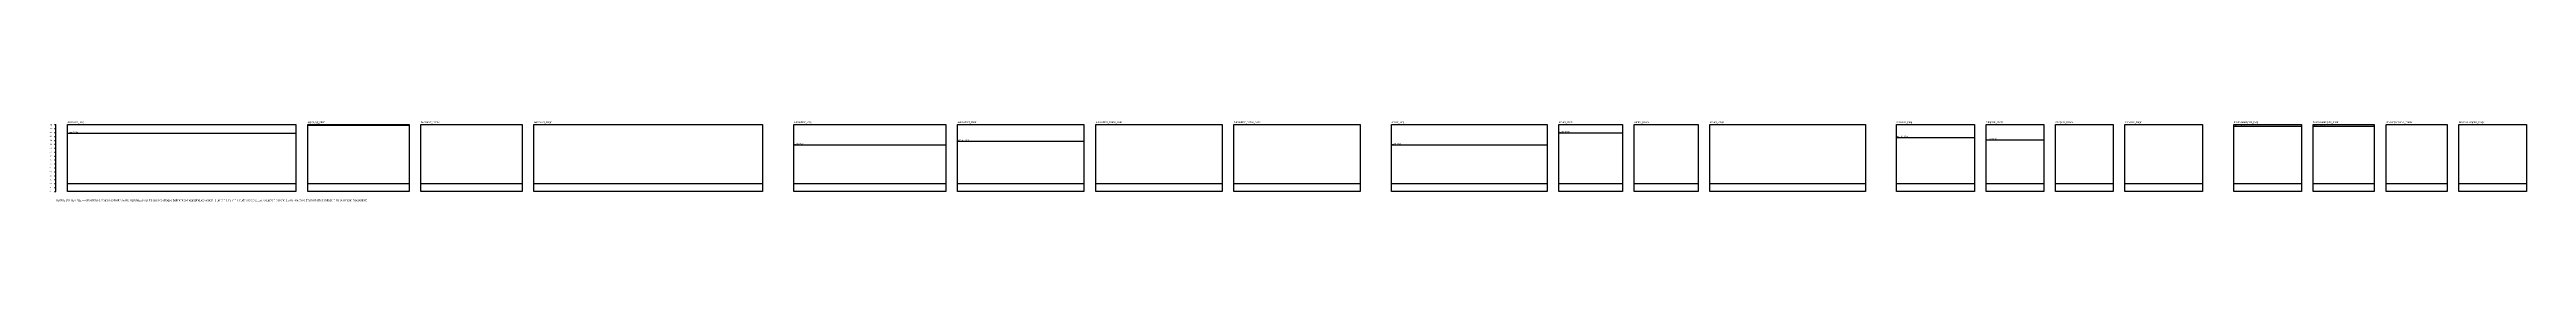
# Model space of a CAD drawing. Header units: metres. Extents: x -5 to 628, y -5 to 16.
import ezdxf

# ---------------------------------------------------------------- set-up
doc = ezdxf.new("R2010")
doc.units = ezdxf.units.M
for name, color, linetype in [('COUPE-AileOuest_longit', 5, 'Continuous'), ('COUPE-AileOuest_transv', 5, 'Continuous'), ('COUPE-AileSudEst_transv_arm1', 5, 'Continuous'), ('COUPE-AileSudEst_transv_arm2', 5, 'Continuous'), ('COUPE-Atelier_longit', 5, 'Continuous'), ('COUPE-Atelier_transv', 5, 'Continuous'), ('COUPE-Chapelle_longit', 5, 'Continuous'), ('COUPE-Chapelle_transv', 5, 'Continuous'), ('COUPE-Maisonprincipale_longit', 5, 'Continuous'), ('COUPE-Maisonprincipale_transv', 5, 'Continuous'), ('ELEV-AileOuest_long', 7, 'Continuous'), ('ELEV-AileOuest_short', 7, 'Continuous'), ('ELEV-AileSudEst_long', 7, 'Continuous'), ('ELEV-AileSudEst_short', 7, 'Continuous'), ('ELEV-ANNOT', 1, 'Continuous'), ('ELEV-Atelier_long', 7, 'Continuous'), ('ELEV-Atelier_short', 7, 'Continuous'), ('ELEV-Chapelle_long', 7, 'Continuous'), ('ELEV-Chapelle_short', 7, 'Continuous'), ('ELEV-Maisonprincipale_long', 7, 'Continuous'), ('ELEV-Maisonprincipale_short', 7, 'Continuous'), ('NOTES', 2, 'Continuous'), ('Z-SCALE', 5, 'Continuous')]:
    doc.layers.add(name, color=color, linetype=linetype)
picture_1 = doc.add_image_def('image1.png', size_in_pixel=(2803, 817))
picture_2 = doc.add_image_def('image2.png', size_in_pixel=(1814, 1191))
picture_3 = doc.add_image_def('image3.png', size_in_pixel=(1814, 1191))
picture_4 = doc.add_image_def('image4.png', size_in_pixel=(2803, 817))
picture_5 = doc.add_image_def('image5.png', size_in_pixel=(2721, 1190))
picture_6 = doc.add_image_def('image6.png', size_in_pixel=(2260, 1191))
picture_7 = doc.add_image_def('image7.png', size_in_pixel=(2260, 1190))
picture_8 = doc.add_image_def('image8.png', size_in_pixel=(2260, 1190))
picture_9 = doc.add_image_def('image9.png', size_in_pixel=(2783, 1191))
picture_10 = doc.add_image_def('image10.png', size_in_pixel=(1141, 1191))
picture_11 = doc.add_image_def('image11.png', size_in_pixel=(1141, 1191))
picture_12 = doc.add_image_def('image12.png', size_in_pixel=(2783, 1191))
picture_13 = doc.add_image_def('image13.png', size_in_pixel=(1390, 1190))
picture_14 = doc.add_image_def('image14.png', size_in_pixel=(1032, 1190))
picture_15 = doc.add_image_def('image15.png', size_in_pixel=(1032, 1190))
picture_16 = doc.add_image_def('image16.png', size_in_pixel=(1390, 1190))
picture_17 = doc.add_image_def('image17.png', size_in_pixel=(1210, 1190))
picture_18 = doc.add_image_def('image18.png', size_in_pixel=(1092, 1191))
picture_19 = doc.add_image_def('image19.png', size_in_pixel=(1092, 1191))
picture_20 = doc.add_image_def('image20.png', size_in_pixel=(1210, 1191))

msp = doc.modelspace()

# ---------------------------------------------------------------- linework, layer by layer
at = {"layer": 'ELEV-ANNOT'}
for points in [[(0, 12.79), (58.38, 12.79)], [(61.38, 14.86), (87.29, 14.86)], [(381.04, 12.94), (397.33, 12.94)], [(553.55, 14.57), (570.82, 14.57)], [(573.82, 14.63), (589.42, 14.63)], [(185.58, 9.89), (224.45, 9.89)], [(227.45, 10.77), (259.73, 10.77)], [(338.29, 9.89), (378.04, 9.89)], [(467.37, 11.73), (487.22, 11.73)], [(490.22, 11.1), (504.96, 11.1)], [(0, 0), (58.38, 0)], [(61.38, 0), (87.29, 0)], [(90.29, 0), (116.2, 0)], [(119.2, 0), (177.58, 0)], [(185.58, 0), (224.45, 0)], [(227.45, 0), (259.73, 0)], [(262.73, 0), (295.01, 0)], [(298.01, 0), (330.29, 0)], [(338.29, 0), (378.04, 0)], [(381.04, 0), (397.33, 0)], [(400.33, 0), (416.62, 0)], [(419.62, 0), (459.37, 0)], [(467.37, 0), (487.22, 0)], [(490.22, 0), (504.96, 0)], [(507.96, 0), (522.7, 0)], [(525.7, 0), (545.55, 0)], [(553.55, 0), (570.82, 0)], [(573.82, 0), (589.42, 0)], [(592.42, 0), (608.02, 0)], [(611.02, 0), (628.29, 0)]]:
    msp.add_lwpolyline(points, dxfattribs=at)
at = {"layer": 'Z-SCALE'}
for p, q in [((-3.3, 15), (-3, 15)), ((-3.3, 14), (-3, 14)), ((-3.3, 13), (-3, 13)), ((-3, -2), (-3, 15)), ((-3.3, 12), (-3, 12)), ((-3.3, 11), (-3, 11)), ((-3.3, 10), (-3, 10)), ((-3.3, 9), (-3, 9)), ((-3.3, 8), (-3, 8)), ((-3.3, 7), (-3, 7)), ((-3.3, 6), (-3, 6)), ((-3.3, 5), (-3, 5)), ((-3.3, 4), (-3, 4)), ((-3.3, 3), (-3, 3)), ((-3.3, 2), (-3, 2)), ((-3.3, 1), (-3, 1)), ((-3.3, 0), (-3, 0)), ((-3.3, -1), (-3, -1)), ((-3.3, -2), (-3, -2))]:
    msp.add_line(p, q, dxfattribs=at)

# ---------------------------------------------------------------- texts
at = {"layer": 'ELEV-ANNOT'}
for s, height, p in [('AileOuest_long', 0.45, (0, 15.4)), ('egout~12.8m', 0.35, (0, 12.89)), ('AileOuest_short', 0.45, (61.38, 15.4)), ('egout~14.9m', 0.35, (61.38, 14.96)), ('AileOuest_transv', 0.45, (90.29, 15.4)), ('AileOuest_longit', 0.45, (119.2, 15.4)), ('AileSudEst_long', 0.45, (185.58, 15.4)), ('AileSudEst_short', 0.45, (227.45, 15.4)), ('AileSudEst_transv_arm1', 0.45, (262.73, 15.4)), ('AileSudEst_transv_arm2', 0.45, (298.01, 15.4)), ('Atelier_long', 0.45, (338.29, 15.4)), ('Atelier_short', 0.45, (381.04, 15.4)), ('egout~12.9m', 0.35, (381.04, 13.04)), ('Atelier_transv', 0.45, (400.33, 15.4)), ('Atelier_longit', 0.45, (419.62, 15.4)), ('Chapelle_long', 0.45, (467.37, 15.4)), ('Chapelle_short', 0.45, (490.22, 15.4)), ('Chapelle_transv', 0.45, (507.96, 15.4)), ('Chapelle_longit', 0.45, (525.7, 15.4)), ('egout~14.6m', 0.35, (553.55, 14.67)), ('Maisonprincipale_long', 0.45, (553.55, 15.4)), ('egout~14.6m', 0.35, (573.82, 14.73)), ('Maisonprincipale_short', 0.45, (573.82, 15.4)), ('Maisonprincipale_transv', 0.45, (592.42, 15.4)), ('Maisonprincipale_longit', 0.45, (611.02, 15.4)), ('egout~9.9m', 0.35, (185.58, 9.99)), ('egout~10.8m', 0.35, (227.45, 10.87)), ('egout~9.9m', 0.35, (338.29, 9.99)), ('egout~11.7m', 0.35, (467.37, 11.83)), ('egout~11.1m', 0.35, (490.22, 11.2))]:
    msp.add_text(s, height=height, dxfattribs=at).set_placement(p)
at = {"layer": 'NOTES', "insert": (-3, -4), "char_height": 0.5, "attachment_point": 1}
msp.add_mtext("FERME DU TEMPLE — elevations & coupes as-built NavVis, ALIGNEES sur les axes de chaque batiment (orthographiques vraies). 1 unite = 1 m, Y = altitude site z (-2..15). Coupes = tranche 2.5 m. Hauteurs d'egout fiables; faitage = lire sur image (vegetation).", dxfattribs=at)
at = {"layer": 'Z-SCALE'}
for s, p in [('+15', (-4.6, 14.85)), ('+14', (-4.6, 13.85)), ('+13', (-4.6, 12.85)), ('+12', (-4.6, 11.85)), ('+11', (-4.6, 10.85)), ('+10', (-4.6, 9.85)), ('+9', (-4.6, 8.85)), ('+8', (-4.6, 7.85)), ('+7', (-4.6, 6.85)), ('+6', (-4.6, 5.85)), ('+5', (-4.6, 4.85)), ('+4', (-4.6, 3.85)), ('+3', (-4.6, 2.85)), ('+2', (-4.6, 1.85)), ('+1', (-4.6, 0.85)), ('+0', (-4.6, -0.15)), ('-1', (-4.6, -1.15)), ('-2', (-4.6, -2.15))]:
    msp.add_text(s, height=0.3, dxfattribs=at).set_placement(p)

# ---------------------------------------------------------------- pictures from other files: only their frames are drawn
at = {"layer": 'COUPE-AileOuest_longit'}
image = msp.add_image(picture_4, insert=(119.2, -2), size_in_units=(58.38, 17), dxfattribs=at)
at = {"layer": 'COUPE-AileOuest_transv'}
image = msp.add_image(picture_3, insert=(90.29, -2), size_in_units=(25.91, 17), dxfattribs=at)
at = {"layer": 'COUPE-AileSudEst_transv_arm1'}
image = msp.add_image(picture_7, insert=(262.73, -2), size_in_units=(32.28, 17), dxfattribs=at)
at = {"layer": 'COUPE-AileSudEst_transv_arm2'}
image = msp.add_image(picture_8, insert=(298.01, -2), size_in_units=(32.28, 17), dxfattribs=at)
at = {"layer": 'COUPE-Atelier_longit'}
image = msp.add_image(picture_12, insert=(419.62, -2), size_in_units=(39.75, 17), dxfattribs=at)
at = {"layer": 'COUPE-Atelier_transv'}
image = msp.add_image(picture_11, insert=(400.33, -2), size_in_units=(16.29, 17), dxfattribs=at)
at = {"layer": 'COUPE-Chapelle_longit'}
image = msp.add_image(picture_16, insert=(525.7, -2), size_in_units=(19.85, 17), dxfattribs=at)
at = {"layer": 'COUPE-Chapelle_transv'}
image = msp.add_image(picture_15, insert=(507.96, -2), size_in_units=(14.74, 17), dxfattribs=at)
at = {"layer": 'COUPE-Maisonprincipale_longit'}
image = msp.add_image(picture_20, insert=(611.02, -2), size_in_units=(17.27, 17), dxfattribs=at)
at = {"layer": 'COUPE-Maisonprincipale_transv'}
image = msp.add_image(picture_19, insert=(592.42, -2), size_in_units=(15.6, 17), dxfattribs=at)
at = {"layer": 'ELEV-AileOuest_long'}
image = msp.add_image(picture_1, insert=(0, -2), size_in_units=(58.38, 17), dxfattribs=at)
at = {"layer": 'ELEV-AileOuest_short'}
image = msp.add_image(picture_2, insert=(61.38, -2), size_in_units=(25.91, 17), dxfattribs=at)
at = {"layer": 'ELEV-AileSudEst_long'}
image = msp.add_image(picture_5, insert=(185.58, -2), size_in_units=(38.87, 17), dxfattribs=at)
at = {"layer": 'ELEV-AileSudEst_short'}
image = msp.add_image(picture_6, insert=(227.45, -2), size_in_units=(32.28, 17), dxfattribs=at)
at = {"layer": 'ELEV-Atelier_long'}
image = msp.add_image(picture_9, insert=(338.29, -2), size_in_units=(39.75, 17), dxfattribs=at)
at = {"layer": 'ELEV-Atelier_short'}
image = msp.add_image(picture_10, insert=(381.04, -2), size_in_units=(16.29, 17), dxfattribs=at)
at = {"layer": 'ELEV-Chapelle_long'}
image = msp.add_image(picture_13, insert=(467.37, -2), size_in_units=(19.85, 17), dxfattribs=at)
at = {"layer": 'ELEV-Chapelle_short'}
image = msp.add_image(picture_14, insert=(490.22, -2), size_in_units=(14.74, 17), dxfattribs=at)
at = {"layer": 'ELEV-Maisonprincipale_long'}
image = msp.add_image(picture_17, insert=(553.55, -2), size_in_units=(17.27, 17), dxfattribs=at)
at = {"layer": 'ELEV-Maisonprincipale_short'}
image = msp.add_image(picture_18, insert=(573.82, -2), size_in_units=(15.6, 17), dxfattribs=at)

doc.saveas('drawing.dxf')
